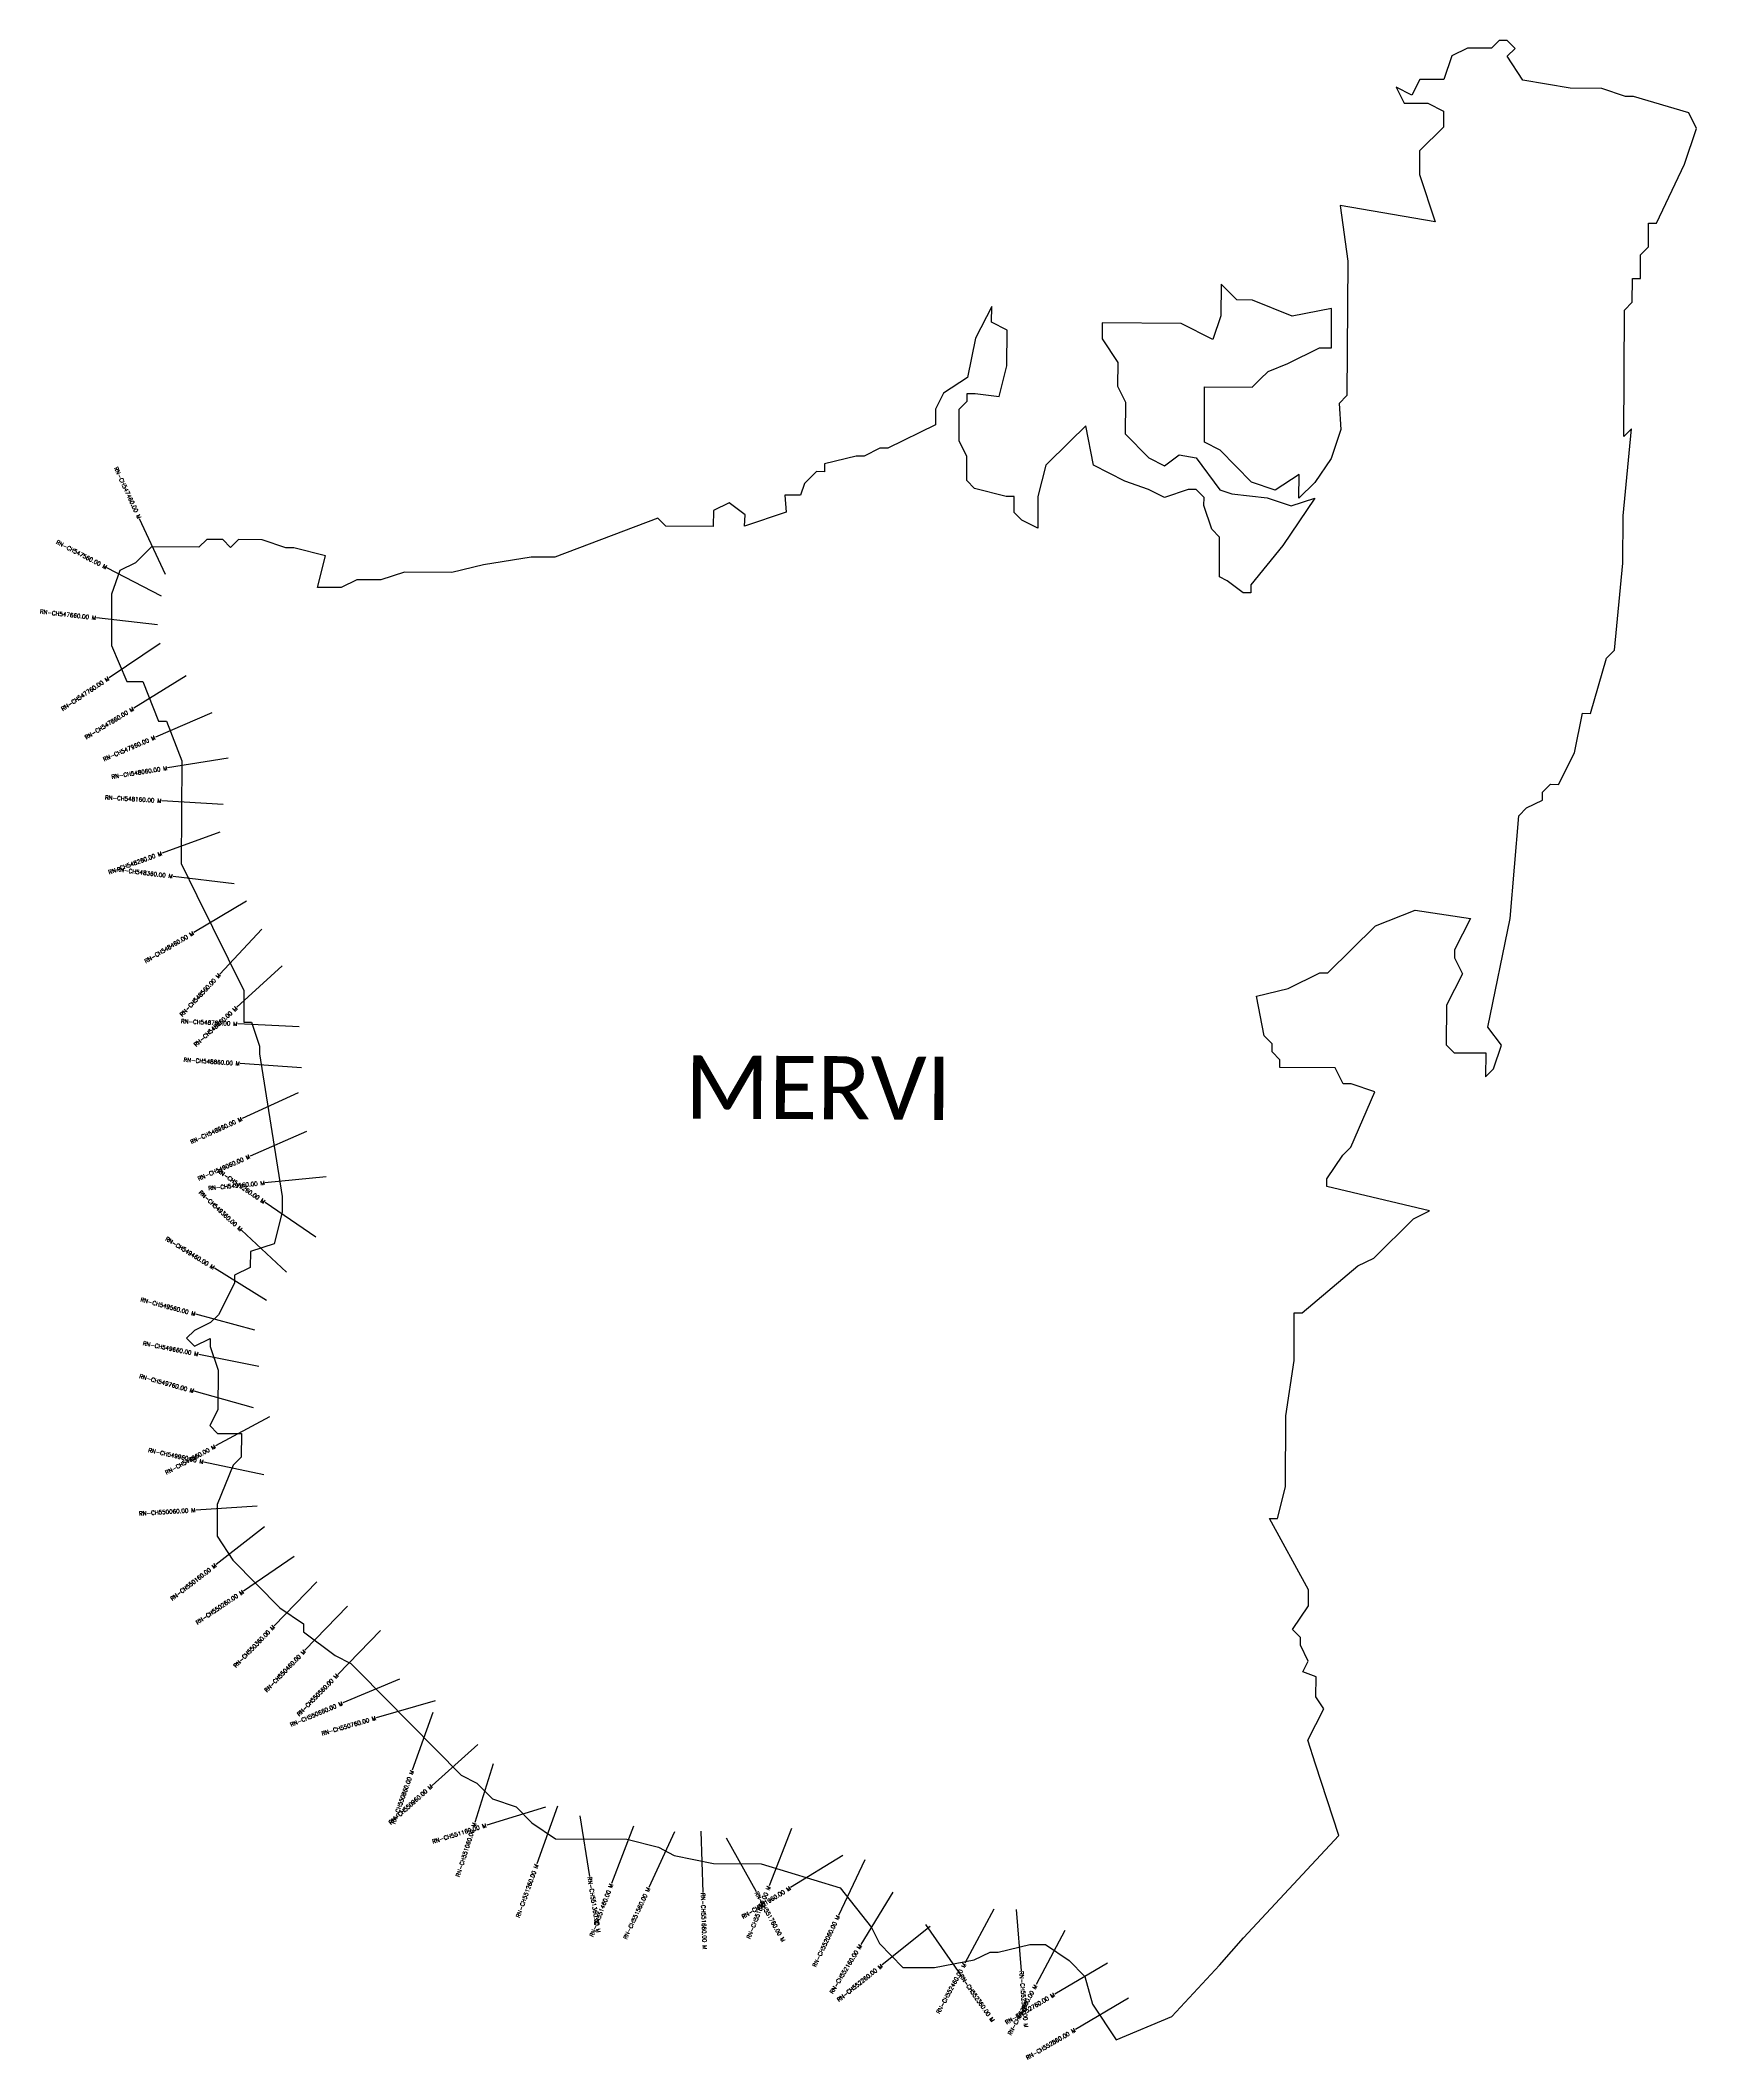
# Model space of a CAD drawing. Header units: metres. Extents: x 317942 to 321989, y 1858727 to 1863662.
import ezdxf
from ezdxf.enums import TextEntityAlignment as Align

# ---------------------------------------------------------------- set-up
doc = ezdxf.new("R2010")
doc.units = ezdxf.units.M
for name, color, linetype in [('CS', 134, 'Continuous'), ('CSMark', 6, 'Continuous'), ('VILLAGE BOUNDRY', 10, 'Continuous'), ('VILLAGE NAME', 250, 'Continuous')]:
    doc.layers.add(name, color=color, linetype=linetype)
doc.styles.get("Standard").update_dxf_attribs({"font": 'simplex.shx'})

msp = doc.modelspace()

# ---------------------------------------------------------------- linework, layer by layer
at = {"layer": 'CS'}
for p, q in [((318247.3, 1862356.7), (318184.1, 1862492.8)), ((318237.5, 1862304), (318104.3, 1862372.9)), ((318227.6, 1862233.2), (318078.5, 1862250.3)), ((318234, 1862187.7), (318109.4, 1862104.2)), ((318297.9, 1862108.6), (318170.1, 1862030.1)), ((318360.6, 1862018.6), (318222.8, 1861959.3)), ((318400.8, 1861907.4), (318252.6, 1861883.9)), ((318388, 1861794.2), (318238.3, 1861803.4)), ((318380.1, 1861726.8), (318239, 1861675.7)), ((318414.8, 1861600.2), (318265.9, 1861618.8)), ((318445.2, 1861558.3), (318316.3, 1861481.5)), ((318482.9, 1861489.6), (318380.3, 1861380.2)), ((318532.7, 1861399.8), (318421.7, 1861298.9)), ((318573.9, 1861251.2), (318424, 1861258.2)), ((318579.7, 1861150.8), (318430, 1861161.2)), ((318571.4, 1861089.4), (318435, 1861027.1)), ((318591.6, 1860995.5), (318454.2, 1860935.2)), ((318639.8, 1860884.1), (318490.5, 1860869.8)), ((318614.5, 1860736.9), (318490.7, 1860821.6)), ((318543.4, 1860651.9), (318433.3, 1860753.8)), ((318494.3, 1860582.2), (318366.7, 1860661.2)), ((318466, 1860510), (318321.1, 1860548.8)), ((318475.5, 1860420.9), (318328.5, 1860450.6)), ((318462.2, 1860320.3), (318317.7, 1860360.5)), ((318501.7, 1860298.1), (318369.8, 1860226.7)), ((318488, 1860155.9), (318341.4, 1860187.4)), ((318471, 1860079.3), (318321.3, 1860070)), ((318489.5, 1860028.7), (318370.9, 1859936.9)), ((318562.2, 1859956.2), (318438, 1859872)), ((318617.3, 1859894.9), (318512.9, 1859787.2)), ((318692.3, 1859835.3), (318588.1, 1859727.4)), ((318772.8, 1859776), (318668.2, 1859668.5)), ((318819.1, 1859656.9), (318680.8, 1859598.7)), ((318906.5, 1859603.9), (318762.4, 1859562.3)), ((318900.9, 1859575.6), (318850.5, 1859434.3)), ((319010.4, 1859497.3), (318898.7, 1859397.2)), ((319048, 1859449.5), (319003.1, 1859306.4)), ((319175.7, 1859344), (319032.3, 1859300.1)), ((319205.3, 1859346.4), (319154.9, 1859205.1)), ((319259.6, 1859322.9), (319283.6, 1859174.8)), ((319391, 1859297.5), (319337.6, 1859157.4)), ((319491.6, 1859284), (319428.5, 1859147.9)), ((319555.6, 1859285.5), (319560.7, 1859135.5)), ((319617.7, 1859268.7), (319690.5, 1859137.6)), ((319776.9, 1859291.7), (319722.3, 1859151.9)), ((319902.9, 1859226.1), (319775.1, 1859147.6)), ((319956.4, 1859215), (319892, 1859079.5)), ((320024.6, 1859136.1), (319946.5, 1859008)), ((320104.7, 1859057.5), (320190.5, 1858934.5)), ((320271.8, 1859094.7), (320200.7, 1858962.6)), ((320326.2, 1859093.7), (320338.8, 1858944.3)), ((320115.9, 1859052), (319998.8, 1858958.3)), ((320445.1, 1859042.7), (320374.8, 1858910.2)), ((320549.9, 1858963.1), (320420.6, 1858887.1)), ((320600.6, 1858876.8), (320471.3, 1858800.8))]:
    msp.add_line(p, q, dxfattribs=at)
at = {"layer": 'VILLAGE BOUNDRY'}
msp.add_lwpolyline([(321612.6, 1861805.2), (321612.7, 1861824.5), (321632.2, 1861843.8), (321651.5, 1861843.6), (321690.6, 1861920.7), (321710.5, 1862017.3), (321729.8, 1862017.2), (321769.2, 1862152.4), (321788.7, 1862171.6), (321809.2, 1862384.1), (321809.9, 1862500.1), (321830.4, 1862712.7), (321811, 1862693.5), (321812.7, 1863002.9), (321832.1, 1863022.1), (321832.5, 1863080.1), (321851.8, 1863079.9), (321852.2, 1863137.9), (321871.6, 1863157.2), (321871.9, 1863215.2), (321891.2, 1863215.1), (321959.8, 1863359.7), (321989.2, 1863446.5), (321970.1, 1863485.3), (321835, 1863524.8), (321815.7, 1863524.9), (321757.8, 1863544.5), (321680.4, 1863545), (321564.5, 1863564.9), (321526.2, 1863623.2), (321545.7, 1863642.4), (321526.4, 1863661.8), (321507.1, 1863662), (321487.7, 1863642.8), (321429.6, 1863643.1), (321390.9, 1863624), (321371.2, 1863566), (321313.2, 1863566.4), (321293.6, 1863527.8), (321255.1, 1863547.4), (321274.2, 1863508.6), (321332.2, 1863508.3), (321370.8, 1863488.7), (321370.6, 1863450), (321312.2, 1863392.4), (321311.9, 1863334.4), (321349.9, 1863218.2), (321118.1, 1863258.2), (321136.7, 1863122.7), (321134.8, 1862794), (321115.4, 1862774.7), (321120.1, 1862711), (321096.4, 1862640), (321056.3, 1862581.8), (321017.4, 1862543.3), (321017.7, 1862601.3), (320959.5, 1862562.9), (320901.6, 1862582.6), (320824.7, 1862660.4), (320786.2, 1862680), (320786.9, 1862815.3), (320902.9, 1862814.6), (320922.3, 1862833.8), (320941.8, 1862853.1), (320990.2, 1862872.2), (321067.8, 1862910.4), (321096.8, 1862910.2), (321097.3, 1863006.9), (321000.6, 1862988.1), (320904.1, 1863027.3), (320865.4, 1863027.5), (320827, 1863066.4), (320826.5, 1862989.1), (320806.9, 1862931.2), (320729.7, 1862970.3), (320536.4, 1862971.4), (320536.2, 1862932.7), (320574.6, 1862874.5), (320574.2, 1862816.5), (320593.3, 1862777.7), (320592.9, 1862700.4), (320650.6, 1862642), (320689.1, 1862622.5), (320724.4, 1862648.8), (320766.6, 1862641.4), (320824.1, 1862563.7), (320853.1, 1862553.9), (320940, 1862543.7), (320998, 1862524.1), (321056.1, 1862543.1), (320978, 1862427.5), (320900.2, 1862331.3), (320900.1, 1862312), (320880.7, 1862312.1), (320842.2, 1862341.2), (320822.9, 1862351), (320823.5, 1862447.7), (320804.3, 1862467.1), (320785.3, 1862525.3), (320785.4, 1862544.6), (320766.1, 1862564), (320746.8, 1862564.1), (320688.7, 1862545.1), (320650.1, 1862564.7), (320592.2, 1862584.4), (320515.1, 1862623.4), (320496.3, 1862720.2), (320457.4, 1862681.8), (320399.1, 1862624.1), (320379.3, 1862546.9), (320378.9, 1862469.5), (320340.3, 1862489.1), (320321.1, 1862508.5), (320321.3, 1862547.2), (320302, 1862547.3), (320224.8, 1862567.1), (320205.6, 1862586.6), (320205.9, 1862644.6), (320186.7, 1862683.4), (320187.2, 1862760.7), (320206.7, 1862779.9), (320206.8, 1862799.2), (320226.1, 1862799.1), (320284.9, 1862791.4), (320303.8, 1862866.4), (320304.3, 1862953.4), (320265.7, 1862972.9), (320267, 1863011.9), (320226.8, 1862934.4), (320207, 1862837.9), (320148.7, 1862799.6), (320129.2, 1862761), (320129, 1862722.3), (320012.6, 1862665), (319993.3, 1862665.1), (319954.5, 1862646), (319935.2, 1862646.1), (319857.7, 1862627.2), (319857.6, 1862607.8), (319838.3, 1862608), (319809.1, 1862579.1), (319799.3, 1862550.2), (319760.6, 1862550.4), (319764.5, 1862508.9), (319662.6, 1862474.5), (319663.7, 1862502.6), (319625.2, 1862531.8), (319586.4, 1862512.7), (319586.2, 1862474), (319470.2, 1862474.7), (319450.9, 1862494.1), (319199.1, 1862398.9), (319141, 1862399.2), (319024.9, 1862380.5), (318947.5, 1862361.6), (318831.5, 1862362.3), (318773.4, 1862343.3), (318715.3, 1862343.6), (318676.6, 1862324.5), (318618.6, 1862324.8), (318638.3, 1862402), (318561.1, 1862421.8), (318541.8, 1862421.9), (318483.9, 1862441.6), (318425.9, 1862441.9), (318406.5, 1862422.7), (318387.2, 1862442.2), (318348.5, 1862442.4), (318329.1, 1862423.1), (318213.1, 1862423.8), (318174.2, 1862385.4), (318135.4, 1862366.2), (318115.7, 1862308.3), (318115, 1862182.7), (318153.2, 1862095.4), (318191.9, 1862095.2), (318230, 1861998.3), (318249.4, 1861998.2), (318287.4, 1861901.3), (318286, 1861650), (318324.3, 1861572.4), (318362.5, 1861494.9), (318439, 1861339.7), (318438.5, 1861262.4), (318457.9, 1861262.3), (318476.9, 1861204.2), (318476.8, 1861184.8), (318532.8, 1860836.5), (318532.6, 1860797.8), (318512.8, 1860720.6), (318454.7, 1860701.6), (318454.5, 1860662.9), (318415.7, 1860643.8), (318415.6, 1860624.4), (318376.5, 1860547.3), (318357.1, 1860528.1), (318318.3, 1860509), (318298.8, 1860489.8), (318318, 1860470.3), (318356.8, 1860489.5), (318356.7, 1860470.1), (318375.7, 1860412), (318375.2, 1860315.3), (318355.6, 1860276.8), (318374.8, 1860257.3), (318432.8, 1860257), (318432.5, 1860199), (318413.1, 1860179.8), (318373.9, 1860083.3), (318373.4, 1860005.9), (318411.8, 1859947.7), (318527.1, 1859831.1), (318584.9, 1859792), (318584.8, 1859772.7), (318661.8, 1859714.3), (318700.4, 1859694.7), (318719.6, 1859675.3), (318969.6, 1859422.5), (319008.1, 1859403), (319046.5, 1859364.1), (319104.4, 1859344.4), (319142.9, 1859305.5), (319200.7, 1859266.5), (319374.7, 1859265.5), (319451.9, 1859245.8), (319490.5, 1859226.2), (319587, 1859206.3), (319703, 1859205.7), (319896.1, 1859146.6), (319972.9, 1859049.5), (319992, 1859010.7), (320049.7, 1858952.4), (320127, 1858952), (320223.8, 1858970.7), (320262.6, 1858989.8), (320281.9, 1858989.7), (320359.3, 1859008.6), (320398, 1859008.4), (320455.8, 1858969.4), (320494.2, 1858930.5), (320513.2, 1858862.7), (320570.7, 1858775.4), (320706.4, 1858832.6), (320823.1, 1858957.6), (320881.5, 1859025), (321114.9, 1859275.1), (321057.9, 1859449.4), (321038.9, 1859507.5), (321078, 1859584.6), (321058.8, 1859613.7), (321059.1, 1859662.1), (321026.6, 1859674.7), (321040, 1859700.9), (321020.9, 1859739.7), (321021, 1859759), (321001.8, 1859778.4), (321040.8, 1859836.2), (321041, 1859874.9), (320945.3, 1860049.4), (320964.6, 1860049.3), (320984.4, 1860126.5), (320985.4, 1860300.5), (321005.5, 1860435.8), (321006.1, 1860551.8), (321025.4, 1860551.7), (321161.5, 1860666.9), (321200.3, 1860686.1), (321297.4, 1860782.2), (321336.2, 1860801.3), (321085.2, 1860860.7), (321085.3, 1860880), (321124.3, 1860937.8), (321143.8, 1860957.1), (321202.6, 1861092.1), (321144.7, 1861111.8), (321125.3, 1861111.9), (321106.2, 1861150.6), (320970.8, 1861151.4), (320970.9, 1861170.7), (320951.7, 1861190.2), (320951.8, 1861209.5), (320932.6, 1861229), (320913.8, 1861325.8), (320991.3, 1861344.6), (321068.8, 1861382.9), (321088.1, 1861382.8), (321204.8, 1861498.1), (321301.7, 1861536.2), (321437, 1861516.1), (321397.8, 1861439), (321397.7, 1861419.7), (321416.9, 1861380.9), (321377.8, 1861303.8), (321377.2, 1861207.1), (321396.4, 1861187.7), (321473.8, 1861187.2), (321473.5, 1861129.2), (321492.9, 1861148.4), (321512.5, 1861206.4), (321479.1, 1861250.3), (321533.6, 1861515.6), (321554.4, 1861766.8), (321573.8, 1861786.1)], close=True, dxfattribs=at)

# ---------------------------------------------------------------- texts
at = {"layer": 'CSMark'}
for s, rotation, p in [('RN-CH547460.00 M', 294.8961, (318183.7, 1862493.7)), ('RN-CH547560.00 M', 332.641, (318103.4, 1862373.4)), ('RN-CH547660.00 M', 353.4542, (318077.6, 1862250.4)), ('RN-CH547760.00 M', 33.8242, (318108.6, 1862103.7)), ('RN-CH547860.00 M', 31.5557, (318169.2, 1862029.6)), ('RN-CH547960.00 M', 23.3067, (318221.9, 1861958.9)), ('RN-CH548060.00 M', 9.0304, (318251.6, 1861883.7)), ('RN-CH548160.00 M', 356.4941, (318237.3, 1861803.4)), ('RN-CH548260.00 M', 19.9124, (318238.1, 1861675.3)), ('RN-CH548360.00 M', 352.8718, (318264.9, 1861618.9)), ('RN-CH548460.00 M', 30.7873, (318315.5, 1861481)), ('RN-CH548560.00 M', 46.8316, (318379.6, 1861379.5)), ('RN-CH548660.00 M', 42.2987, (318421, 1861298.2)), ('RN-CH548760.00 M', 357.3054, (318423, 1861258.3)), ('RN-CH548860.00 M', 356.0395, (318429, 1861161.2)), ('RN-CH548960.00 M', 24.5779, (318434.1, 1861026.6)), ('RN-CH549060.00 M', 23.6781, (318453.3, 1860934.8)), ('RN-CH549260.00 M', 325.632, (318489.8, 1860822.2)), ('RN-CH549360.00 M', 317.215, (318432.6, 1860754.5)), ('RN-CH549160.00 M', 5.4587, (318489.5, 1860869.7)), ('RN-CH549460.00 M', 328.2448, (318365.9, 1860661.7)), ('RN-CH549560.00 M', 345.0314, (318320.1, 1860549.1)), ('RN-CH549660.00 M', 348.5586, (318327.5, 1860450.8)), ('RN-CH549760.00 M', 344.4584, (318316.7, 1860360.7)), ('RN-CH549960.00 M', 347.854, (318340.4, 1860187.7)), ('RN-CH549860.00 M', 28.4193, (318368.9, 1860226.3)), ('RN-CH550060.00 M', 3.5443, (318320.3, 1860070)), ('RN-CH550160.00 M', 37.7458, (318370.1, 1859936.3)), ('RN-CH550260.00 M', 34.1283, (318437.2, 1859871.4)), ('RN-CH550360.00 M', 45.8926, (318512.3, 1859786.4)), ('RN-CH550460.00 M', 46.0204, (318587.4, 1859726.6)), ('RN-CH550560.00 M', 45.7435, (318667.5, 1859667.8)), ('RN-CH550660.00 M', 22.8155, (318679.9, 1859598.4)), ('RN-CH550760.00 M', 16.0986, (318761.4, 1859562)), ('RN-CH550860.00 M', 70.3906, (318850.2, 1859433.4)), ('RN-CH550960.00 M', 41.8591, (318897.9, 1859396.5)), ('RN-CH551160.00 M', 17.0077, (319031.3, 1859299.9)), ('RN-CH551060.00 M', 72.5528, (319002.8, 1859305.5)), ('RN-CH551260.00 M', 70.3417, (319154.5, 1859204.2)), ('RN-CH551460.00 M', 69.1557, (319337.3, 1859156.4)), ('RN-CH551560.00 M', 65.1466, (319428.1, 1859147)), ('RN-CH551960.00 M', 31.5595, (319774.3, 1859147.1)), ('RN-CH551860.00 M', 68.6649, (319722, 1859151)), ('RN-CH552060.00 M', 64.5686, (319891.6, 1859078.6)), ('RN-CH552160.00 M', 58.6214, (319946, 1859007.2)), ('RN-CH552260.00 M', 38.6441, (319998, 1858957.7)), ('RN-CH552460.00 M', 61.7145, (320200.2, 1858961.7)), ('RN-CH552660.00 M', 62.0181, (320374.3, 1858909.3)), ('RN-CH552760.00 M', 30.439, (320419.7, 1858886.6)), ('RN-CH552860.00 M', 30.439, (320470.4, 1858800.3))]:
    msp.add_text(s, height=10, rotation=rotation, dxfattribs=at).set_placement(p, align=Align.MIDDLE_RIGHT)
for s, rotation, p in [('RN-CH551360.00 M', 279.2064, (319283.7, 1859173.9)), ('RN-CH551660.00 M', 271.951, (319560.7, 1859134.5)), ('RN-CH551760.00 M', 299.043, (319691, 1859136.7)), ('RN-CH552360.00 M', 304.9118, (320191.1, 1858933.7)), ('RN-CH552560.00 M', 274.8502, (320338.9, 1858943.3))]:
    msp.add_text(s, height=10, rotation=rotation, dxfattribs=at).set_placement(p, align=Align.MIDDLE_LEFT)
at = {"layer": 'VILLAGE NAME', "insert": (319517.4, 1861181.5), "char_height": 154.336, "attachment_point": 1, "rotation": 359.6762}
msp.add_mtext_dynamic_manual_height_columns('{\\fCalibri|b0|i0|c0|p34;MERVI}', width=1012.468, gutter_width=771.7, heights=[0], dxfattribs=at)

doc.saveas('drawing.dxf')
